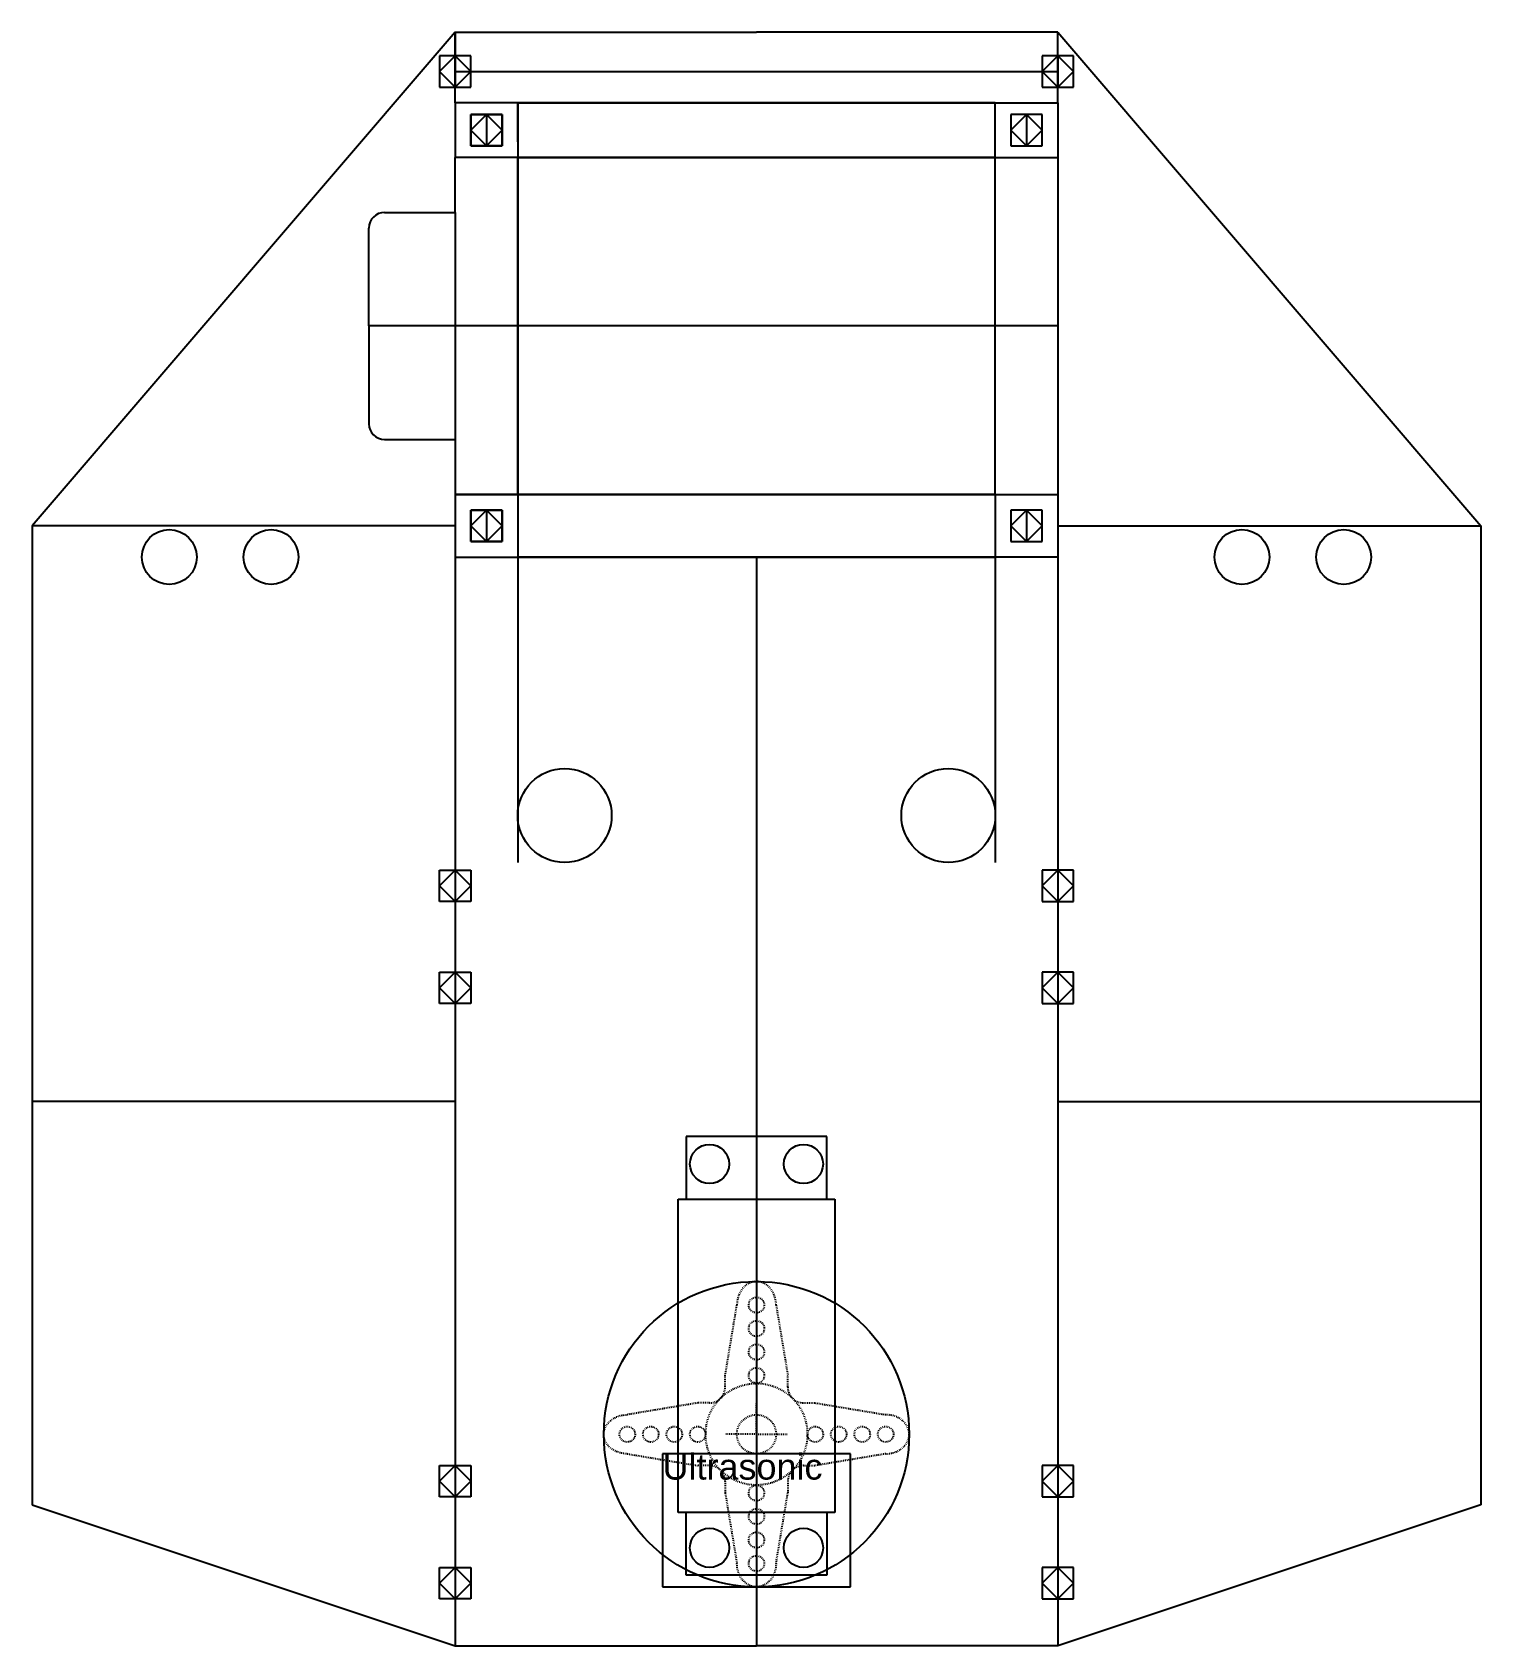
# Model space of a CAD drawing. Header units: inches. Extents: x 4 to 3747, y -1393 to 142.
# Drawn here: x 2599.3 to 2784.3, y -924 to -718 of the extents above; entities that cross this region are included whole.
import ezdxf

# ---------------------------------------------------------------- set-up
doc = ezdxf.new("R2010")
doc.units = ezdxf.units.IN
doc.header["$MEASUREMENT"] = 0
doc.linetypes.add('DOT2', pattern=[0.125, 0, -0.125])
doc.layers.add('Scratch', color=200, linetype='Continuous')
doc.layers.add('Switch_Wisker', color=5, linetype='DOT2')
doc.styles.get("Standard").update_dxf_attribs({"font": 'arial.ttf'})

msp = doc.modelspace()

# ---------------------------------------------------------------- texts
at = {"insert": (2679.81326, -899.49392), "char_height": 3.289251, "width": 99.2531788, "attachment_point": 1}
msp.add_mtext('Ultrasonic', dxfattribs=at)

# ---------------------------------------------------------------- linework, layer by layer
for p, q in [((2653.31326, -717.99392), (2599.31326, -780.99392)), ((2653.31326, -717.99392), (2691.81326, -717.99392)), ((2730.31326, -717.99392), (2691.81326, -717.99392)), ((2730.31326, -717.99392), (2784.31326, -780.99392)), ((2651.31326, -722.99392), (2653.31326, -720.99392)), ((2653.31326, -720.99392), (2655.31326, -722.99392)), ((2728.31326, -722.99392), (2730.31326, -720.99392)), ((2730.31326, -720.99392), (2732.31326, -722.99392)), ((2653.31326, -724.99392), (2651.31326, -722.99392)), ((2655.31326, -722.99392), (2653.31326, -724.99392)), ((2730.31326, -724.99392), (2728.31326, -722.99392)), ((2732.31326, -722.99392), (2730.31326, -724.99392)), ((2661.31326, -726.99392), (2722.31326, -726.99392)), ((2661.31326, -726.99392), (2661.31326, -733.99392)), ((2722.31326, -726.99392), (2661.31326, -726.99392)), ((2661.31326, -731.99392), (2661.31326, -726.99392)), ((2722.31326, -733.99392), (2722.31326, -726.99392)), ((2655.31326, -730.49392), (2657.31326, -728.49392)), ((2657.31326, -728.49392), (2655.31326, -730.49392)), ((2657.31326, -728.49392), (2659.31326, -730.49392)), ((2659.31326, -730.49392), (2657.31326, -728.49392)), ((2724.31326, -730.49392), (2726.31326, -728.49392)), ((2726.31326, -728.49392), (2728.31326, -730.49392)), ((2657.31326, -732.49392), (2655.31326, -730.49392)), ((2655.31326, -730.49392), (2657.31326, -732.49392)), ((2659.31326, -730.49392), (2657.31326, -732.49392)), ((2657.31326, -732.49392), (2659.31326, -730.49392)), ((2726.31326, -732.49392), (2724.31326, -730.49392)), ((2728.31326, -730.49392), (2726.31326, -732.49392)), ((2661.31326, -733.99392), (2653.31326, -733.99392)), ((2653.31326, -740.99392), (2653.31326, -733.99392)), ((2659.31326, -733.99392), (2653.31326, -733.99392)), ((2722.31326, -733.99392), (2730.31326, -733.99392)), ((2730.31326, -733.99392), (2730.31326, -776.99392)), ((2644.31326, -740.99392), (2653.31326, -740.99392)), ((2642.31326, -755.49392), (2642.31326, -742.99392)), ((2642.31326, -755.49392), (2642.31326, -767.99392)), ((2644.31326, -769.99392), (2653.31326, -769.99392)), ((2653.31326, -769.99392), (2653.31326, -776.99392)), ((2653.31326, -776.99392), (2661.31326, -776.99392)), ((2661.31326, -776.99392), (2653.31326, -776.99392)), ((2661.31326, -776.99392), (2661.31326, -784.99392)), ((2661.31326, -776.99392), (2661.31326, -784.99392)), ((2722.31326, -776.99392), (2730.31326, -776.99392)), ((2722.31326, -776.99392), (2722.31326, -784.99392)), ((2655.31326, -780.99392), (2657.31326, -778.99392)), ((2657.31326, -778.99392), (2655.31326, -780.99392)), ((2657.31326, -778.99392), (2659.31326, -780.99392)), ((2659.31326, -780.99392), (2657.31326, -778.99392)), ((2724.31326, -780.99392), (2726.31326, -778.99392)), ((2726.31326, -778.99392), (2728.31326, -780.99392)), ((2599.31326, -780.99392), (2599.31326, -905.99392)), ((2657.31326, -782.99392), (2655.31326, -780.99392)), ((2655.31326, -780.99392), (2657.31326, -782.99392)), ((2659.31326, -780.99392), (2657.31326, -782.99392)), ((2657.31326, -782.99392), (2659.31326, -780.99392)), ((2726.31326, -782.99392), (2724.31326, -780.99392)), ((2728.31326, -780.99392), (2726.31326, -782.99392)), ((2784.31326, -780.99392), (2784.31326, -905.99392)), ((2722.31326, -784.99392), (2661.31326, -784.99392)), ((2661.31326, -784.99392), (2722.31326, -784.99392)), ((2653.31326, -824.99392), (2651.31326, -826.99392)), ((2655.31326, -826.99392), (2653.31326, -824.99392)), ((2728.31326, -826.99392), (2730.31326, -824.99392)), ((2730.31326, -824.99392), (2732.31326, -826.99392)), ((2651.31326, -826.99392), (2653.31326, -828.99392)), ((2653.31326, -828.99392), (2655.31326, -826.99392)), ((2730.31326, -828.99392), (2728.31326, -826.99392)), ((2732.31326, -826.99392), (2730.31326, -828.99392)), ((2653.31326, -837.99392), (2651.31326, -839.99392)), ((2655.31326, -839.99392), (2653.31326, -837.99392)), ((2728.31326, -839.99392), (2730.31326, -837.99392)), ((2730.31326, -837.99392), (2732.31326, -839.99392)), ((2651.31326, -839.99392), (2653.31326, -841.99392)), ((2653.31326, -841.99392), (2655.31326, -839.99392)), ((2730.31326, -841.99392), (2728.31326, -839.99392)), ((2732.31326, -839.99392), (2730.31326, -841.99392)), ((2700.81326, -858.99392), (2682.81326, -858.99392)), ((2682.81326, -858.99392), (2682.81326, -866.99392)), ((2700.81326, -866.99392), (2700.81326, -858.99392)), ((2681.81326, -906.99392), (2681.81326, -866.99392)), ((2681.81326, -866.99392), (2701.81326, -866.99392)), ((2701.81326, -866.99392), (2701.81326, -886.99392)), ((2701.81326, -886.99392), (2701.81326, -906.99392)), ((2679.81326, -899.49392), (2679.81326, -916.49392)), ((2703.81326, -899.49392), (2679.81326, -899.49392)), ((2703.81326, -916.49392), (2703.81326, -899.49392)), ((2653.31326, -900.99392), (2651.31326, -902.99392)), ((2655.31326, -902.99392), (2653.31326, -900.99392)), ((2728.31326, -902.99392), (2730.31326, -900.99392)), ((2730.31326, -900.99392), (2732.31326, -902.99392)), ((2651.31326, -902.99392), (2653.31326, -904.99392)), ((2653.31326, -904.99392), (2655.31326, -902.99392)), ((2730.31326, -904.99392), (2728.31326, -902.99392)), ((2732.31326, -902.99392), (2730.31326, -904.99392)), ((2599.31326, -905.99392), (2653.31326, -923.99392)), ((2784.31326, -905.99392), (2730.31326, -923.99392)), ((2701.81326, -906.99392), (2681.81326, -906.99392)), ((2682.81326, -914.99392), (2682.81326, -906.99392)), ((2700.81326, -906.99392), (2700.81326, -914.99392)), ((2653.31326, -913.99392), (2651.31326, -915.99392)), ((2655.31326, -915.99392), (2653.31326, -913.99392)), ((2728.31326, -915.99392), (2730.31326, -913.99392)), ((2730.31326, -913.99392), (2732.31326, -915.99392)), ((2651.31326, -915.99392), (2653.31326, -917.99392)), ((2653.31326, -917.99392), (2655.31326, -915.99392)), ((2679.81326, -916.49392), (2703.81326, -916.49392)), ((2700.81326, -914.99392), (2682.81326, -914.99392)), ((2730.31326, -917.99392), (2728.31326, -915.99392)), ((2732.31326, -915.99392), (2730.31326, -917.99392)), ((2653.31326, -923.99392), (2691.81326, -923.99392)), ((2730.31326, -923.99392), (2691.81326, -923.99392))]:
    msp.add_line(p, q)
for centre, radius in [((2616.81326, -784.99392), 3.5), ((2629.81326, -784.99392), 3.5), ((2753.81326, -784.99392), 3.5), ((2766.81326, -784.99392), 3.5), ((2667.31326, -817.99392), 6), ((2716.31326, -817.99392), 6), ((2685.81326, -862.49392), 2.5), ((2685.81326, -862.49392), 2.5), ((2697.81326, -862.49392), 2.5), ((2697.81326, -862.49392), 2.5), ((2685.81326, -911.49392), 2.5), ((2685.81326, -911.49392), 2.5), ((2697.81326, -911.49392), 2.5), ((2697.81326, -911.49392), 2.5)]:
    msp.add_circle(centre, radius)
for centre, start, end in [((2644.31326, -742.99392), 90, 180), ((2644.31326, -767.99392), 180, 270)]:
    msp.add_arc(centre, 2, start, end)
at = {"layer": 'Scratch'}
for p, q in [((2653.31326, -726.99392), (2653.31326, -717.99392)), ((2653.31326, -717.99392), (2653.31326, -722.99392)), ((2730.31326, -726.99392), (2730.31326, -717.99392)), ((2651.31326, -720.99392), (2651.31326, -724.99392)), ((2655.31326, -720.99392), (2651.31326, -720.99392)), ((2653.31326, -720.99392), (2653.31326, -724.99392)), ((2655.31326, -724.99392), (2655.31326, -720.99392)), ((2655.31326, -724.99392), (2655.31326, -720.99392)), ((2728.31326, -720.99392), (2728.31326, -724.99392)), ((2732.31326, -720.99392), (2728.31326, -720.99392)), ((2730.31326, -720.99392), (2730.31326, -724.99392)), ((2732.31326, -724.99392), (2732.31326, -720.99392)), ((2732.31326, -724.99392), (2732.31326, -720.99392)), ((2653.31326, -722.99392), (2730.31326, -722.99392)), ((2651.31326, -724.99392), (2655.31326, -724.99392)), ((2728.31326, -724.99392), (2732.31326, -724.99392)), ((2661.31326, -726.99392), (2653.31326, -726.99392)), ((2653.31326, -726.99392), (2653.31326, -733.99392)), ((2661.31326, -726.99392), (2653.31326, -726.99392)), ((2653.31326, -726.99392), (2653.31326, -733.99392)), ((2722.31326, -726.99392), (2730.31326, -726.99392)), ((2730.31326, -726.99392), (2730.31326, -733.99392)), ((2655.31326, -728.49392), (2655.31326, -732.49392)), ((2659.31326, -728.49392), (2655.31326, -728.49392)), ((2655.31326, -732.49392), (2655.31326, -728.49392)), ((2655.31326, -728.49392), (2659.31326, -728.49392)), ((2655.31326, -732.49392), (2655.31326, -728.49392)), ((2657.31326, -728.49392), (2657.31326, -732.49392)), ((2657.31326, -728.49392), (2657.31326, -732.49392)), ((2659.31326, -732.49392), (2659.31326, -728.49392)), ((2659.31326, -732.49392), (2659.31326, -728.49392)), ((2659.31326, -728.49392), (2659.31326, -732.49392)), ((2724.31326, -728.49392), (2724.31326, -732.49392)), ((2728.31326, -728.49392), (2724.31326, -728.49392)), ((2726.31326, -728.49392), (2726.31326, -732.49392)), ((2728.31326, -732.49392), (2728.31326, -728.49392)), ((2728.31326, -732.49392), (2728.31326, -728.49392)), ((2655.31326, -732.49392), (2659.31326, -732.49392)), ((2659.31326, -732.49392), (2655.31326, -732.49392)), ((2724.31326, -732.49392), (2728.31326, -732.49392)), ((2661.31326, -733.99392), (2722.31326, -733.99392)), ((2661.31326, -733.99392), (2661.31326, -776.99392)), ((2722.31326, -733.99392), (2661.31326, -733.99392)), ((2661.31326, -776.99392), (2661.31326, -733.99392)), ((2722.31326, -776.99392), (2722.31326, -733.99392)), ((2653.31326, -740.99392), (2653.31326, -769.99392)), ((2730.31326, -755.49392), (2642.31326, -755.49392)), ((2653.31326, -776.99392), (2653.31326, -784.99392)), ((2653.31326, -776.99392), (2653.31326, -784.99392)), ((2653.31326, -776.99392), (2653.31326, -826.99392)), ((2661.31326, -776.99392), (2722.31326, -776.99392)), ((2722.31326, -776.99392), (2661.31326, -776.99392)), ((2730.31326, -776.99392), (2730.31326, -784.99392)), ((2730.31326, -776.99392), (2730.31326, -826.99392)), ((2655.31326, -778.99392), (2655.31326, -782.99392)), ((2659.31326, -778.99392), (2655.31326, -778.99392)), ((2655.31326, -782.99392), (2655.31326, -778.99392)), ((2655.31326, -778.99392), (2659.31326, -778.99392)), ((2655.31326, -782.99392), (2655.31326, -778.99392)), ((2657.31326, -778.99392), (2657.31326, -782.99392)), ((2657.31326, -778.99392), (2657.31326, -782.99392)), ((2659.31326, -782.99392), (2659.31326, -778.99392)), ((2659.31326, -782.99392), (2659.31326, -778.99392)), ((2659.31326, -778.99392), (2659.31326, -782.99392)), ((2724.31326, -778.99392), (2724.31326, -782.99392)), ((2728.31326, -778.99392), (2724.31326, -778.99392)), ((2726.31326, -778.99392), (2726.31326, -782.99392)), ((2728.31326, -782.99392), (2728.31326, -778.99392)), ((2728.31326, -782.99392), (2728.31326, -778.99392)), ((2653.31326, -780.99392), (2599.31326, -780.99392)), ((2730.31326, -780.99392), (2784.31326, -780.99392)), ((2655.31326, -782.99392), (2659.31326, -782.99392)), ((2659.31326, -782.99392), (2655.31326, -782.99392)), ((2724.31326, -782.99392), (2728.31326, -782.99392)), ((2653.31326, -784.99392), (2661.31326, -784.99392)), ((2653.31326, -784.99392), (2661.31326, -784.99392)), ((2653.31326, -784.99392), (2653.31326, -923.99392)), ((2661.31326, -784.99392), (2661.31326, -811.99392)), ((2691.81326, -784.99392), (2691.81326, -923.99392)), ((2691.81326, -784.99392), (2691.81326, -923.99392)), ((2730.31326, -784.99392), (2722.31326, -784.99392)), ((2722.31326, -784.99392), (2722.31326, -811.99392)), ((2730.31326, -784.99392), (2730.31326, -923.99392)), ((2661.31326, -811.99392), (2661.31326, -823.99392)), ((2722.31326, -811.99392), (2722.31326, -823.99392)), ((2651.31326, -828.99392), (2651.31326, -824.99392)), ((2651.31326, -824.99392), (2655.31326, -824.99392)), ((2651.31326, -828.99392), (2651.31326, -824.99392)), ((2653.31326, -824.99392), (2653.31326, -828.99392)), ((2655.31326, -824.99392), (2655.31326, -828.99392)), ((2728.31326, -824.99392), (2728.31326, -828.99392)), ((2732.31326, -824.99392), (2728.31326, -824.99392)), ((2730.31326, -824.99392), (2730.31326, -828.99392)), ((2732.31326, -828.99392), (2732.31326, -824.99392)), ((2732.31326, -828.99392), (2732.31326, -824.99392)), ((2653.31326, -826.99392), (2653.31326, -839.99392)), ((2730.31326, -826.99392), (2730.31326, -839.99392)), ((2655.31326, -828.99392), (2651.31326, -828.99392)), ((2728.31326, -828.99392), (2732.31326, -828.99392)), ((2651.31326, -841.99392), (2651.31326, -837.99392)), ((2651.31326, -837.99392), (2655.31326, -837.99392)), ((2651.31326, -841.99392), (2651.31326, -837.99392)), ((2653.31326, -837.99392), (2653.31326, -841.99392)), ((2655.31326, -837.99392), (2655.31326, -841.99392)), ((2728.31326, -837.99392), (2728.31326, -841.99392)), ((2732.31326, -837.99392), (2728.31326, -837.99392)), ((2730.31326, -837.99392), (2730.31326, -841.99392)), ((2732.31326, -841.99392), (2732.31326, -837.99392)), ((2732.31326, -841.99392), (2732.31326, -837.99392)), ((2653.31326, -839.99392), (2653.31326, -902.99392)), ((2730.31326, -839.99392), (2730.31326, -902.99392)), ((2655.31326, -841.99392), (2651.31326, -841.99392)), ((2728.31326, -841.99392), (2732.31326, -841.99392)), ((2653.31326, -854.49392), (2599.31326, -854.49392)), ((2730.31326, -854.49392), (2784.31326, -854.49392)), ((2651.31326, -904.99392), (2651.31326, -900.99392)), ((2651.31326, -900.99392), (2655.31326, -900.99392)), ((2651.31326, -904.99392), (2651.31326, -900.99392)), ((2653.31326, -900.99392), (2653.31326, -904.99392)), ((2655.31326, -900.99392), (2655.31326, -904.99392)), ((2728.31326, -900.99392), (2728.31326, -904.99392)), ((2732.31326, -900.99392), (2728.31326, -900.99392)), ((2730.31326, -900.99392), (2730.31326, -904.99392)), ((2732.31326, -904.99392), (2732.31326, -900.99392)), ((2732.31326, -904.99392), (2732.31326, -900.99392)), ((2653.31326, -902.99392), (2653.31326, -915.99392)), ((2730.31326, -902.99392), (2730.31326, -915.99392)), ((2655.31326, -904.99392), (2651.31326, -904.99392)), ((2728.31326, -904.99392), (2732.31326, -904.99392)), ((2651.31326, -917.99392), (2651.31326, -913.99392)), ((2651.31326, -913.99392), (2655.31326, -913.99392)), ((2651.31326, -917.99392), (2651.31326, -913.99392)), ((2653.31326, -913.99392), (2653.31326, -917.99392)), ((2655.31326, -913.99392), (2655.31326, -917.99392)), ((2728.31326, -913.99392), (2728.31326, -917.99392)), ((2732.31326, -913.99392), (2728.31326, -913.99392)), ((2730.31326, -913.99392), (2730.31326, -917.99392)), ((2732.31326, -917.99392), (2732.31326, -913.99392)), ((2732.31326, -917.99392), (2732.31326, -913.99392)), ((2655.31326, -917.99392), (2651.31326, -917.99392)), ((2728.31326, -917.99392), (2732.31326, -917.99392))]:
    msp.add_line(p, q, dxfattribs=at)
msp.add_circle((2691.81326, -896.99392), 19.5, dxfattribs=at)
at = {"layer": 'Switch_Wisker'}
for p, q in [((2687.81326, -889.49392), (2689.31326, -880.49392)), ((2694.31326, -880.49392), (2695.81326, -889.49392)), ((2687.81326, -890.97312), (2687.81326, -889.49392)), ((2695.81326, -890.97312), (2695.81326, -889.49392)), ((2684.31326, -892.99392), (2675.31326, -894.49392)), ((2685.79246, -892.99392), (2684.31326, -892.99392)), ((2691.81326, -896.99392), (2691.81326, -892.99392)), ((2691.81326, -896.99392), (2691.81326, -892.99392)), ((2691.81326, -896.99392), (2691.81326, -892.99392)), ((2691.81326, -896.99392), (2691.81326, -892.99392)), ((2697.83405, -892.99392), (2699.31326, -892.99392)), ((2699.31326, -892.99392), (2708.31326, -894.49392)), ((2691.81326, -896.99392), (2687.81326, -896.99392)), ((2691.81326, -896.99392), (2687.81326, -896.99392)), ((2691.81326, -896.99392), (2695.81326, -896.99392)), ((2691.81326, -896.99392), (2691.81326, -900.99392)), ((2691.81326, -896.99392), (2691.81326, -900.99392)), ((2691.81326, -896.99392), (2695.81326, -896.99392)), ((2691.81326, -896.99392), (2691.81326, -900.99392)), ((2691.81326, -896.99392), (2691.81326, -900.99392)), ((2691.81326, -896.99392), (2695.81326, -896.99392)), ((2675.31326, -899.49392), (2684.31326, -900.99392)), ((2708.31326, -899.49392), (2699.31326, -900.99392)), ((2685.79246, -900.99392), (2684.31326, -900.99392)), ((2697.83405, -900.99392), (2699.31326, -900.99392)), ((2687.81326, -903.01472), (2687.81326, -904.49392)), ((2695.81326, -903.01472), (2695.81326, -904.49392)), ((2687.81326, -904.49392), (2689.31326, -913.49392)), ((2694.31326, -913.49392), (2695.81326, -904.49392))]:
    msp.add_line(p, q, dxfattribs=at)
for centre, radius in [((2691.81326, -880.49392), 1), ((2691.81326, -883.49392), 1), ((2691.81326, -886.49392), 1), ((2691.81326, -889.49392), 1), ((2691.81326, -896.99392), 6.5), ((2675.31326, -896.99392), 1), ((2678.31326, -896.99392), 1), ((2681.31326, -896.99392), 1), ((2684.31326, -896.99392), 1), ((2691.81326, -896.99392), 2.5), ((2699.31326, -896.99392), 1), ((2702.31326, -896.99392), 1), ((2705.31326, -896.99392), 1), ((2708.31326, -896.99392), 1), ((2691.81326, -904.49392), 1), ((2691.81326, -907.49392), 1), ((2691.81326, -910.49392), 1), ((2691.81326, -913.49392), 1)]:
    msp.add_circle(centre, radius, dxfattribs=at)
for centre, start, end in [((2685.81326, -890.97312), 314.9008722, 0), ((2697.81326, -890.97312), 180, 225.0991278), ((2685.79246, -890.99392), 270, 315.0991278), ((2697.83405, -890.99392), 224.9008722, 270), ((2685.79246, -902.99392), 44.9008722, 90), ((2685.81326, -903.01472), 0, 45.0991278), ((2697.81326, -903.01472), 134.9008722, 180), ((2697.83405, -902.99392), 90, 135.0991278)]:
    msp.add_arc(centre, 2, start, end, dxfattribs=at)
for centre, major_axis in [((2691.81326, -880.49392), (0, -3)), ((2708.31326, -896.99392), (-3, 0))]:
    msp.add_ellipse(centre, major_axis=major_axis, ratio=0.833333333, start_param=1.570796327, end_param=4.71238898, dxfattribs=at)
at = {"layer": 'Switch_Wisker', "extrusion": (0, 0, -1)}
for centre, major_axis in [((2675.31326, -896.99392), (3, 0)), ((2691.81326, -913.49392), (0, 3))]:
    msp.add_ellipse(centre, major_axis=major_axis, ratio=0.833333333, start_param=1.570796327, end_param=4.71238898, dxfattribs=at)

msp.set_redraw_order([(e.dxf.handle, doc.entitydb.next_handle()) for e in msp.query("TEXT MTEXT ATTDEF DIMENSION ARC_DIMENSION")])  # texts and dimensions are drawn at this point

doc.saveas('drawing.dxf')
